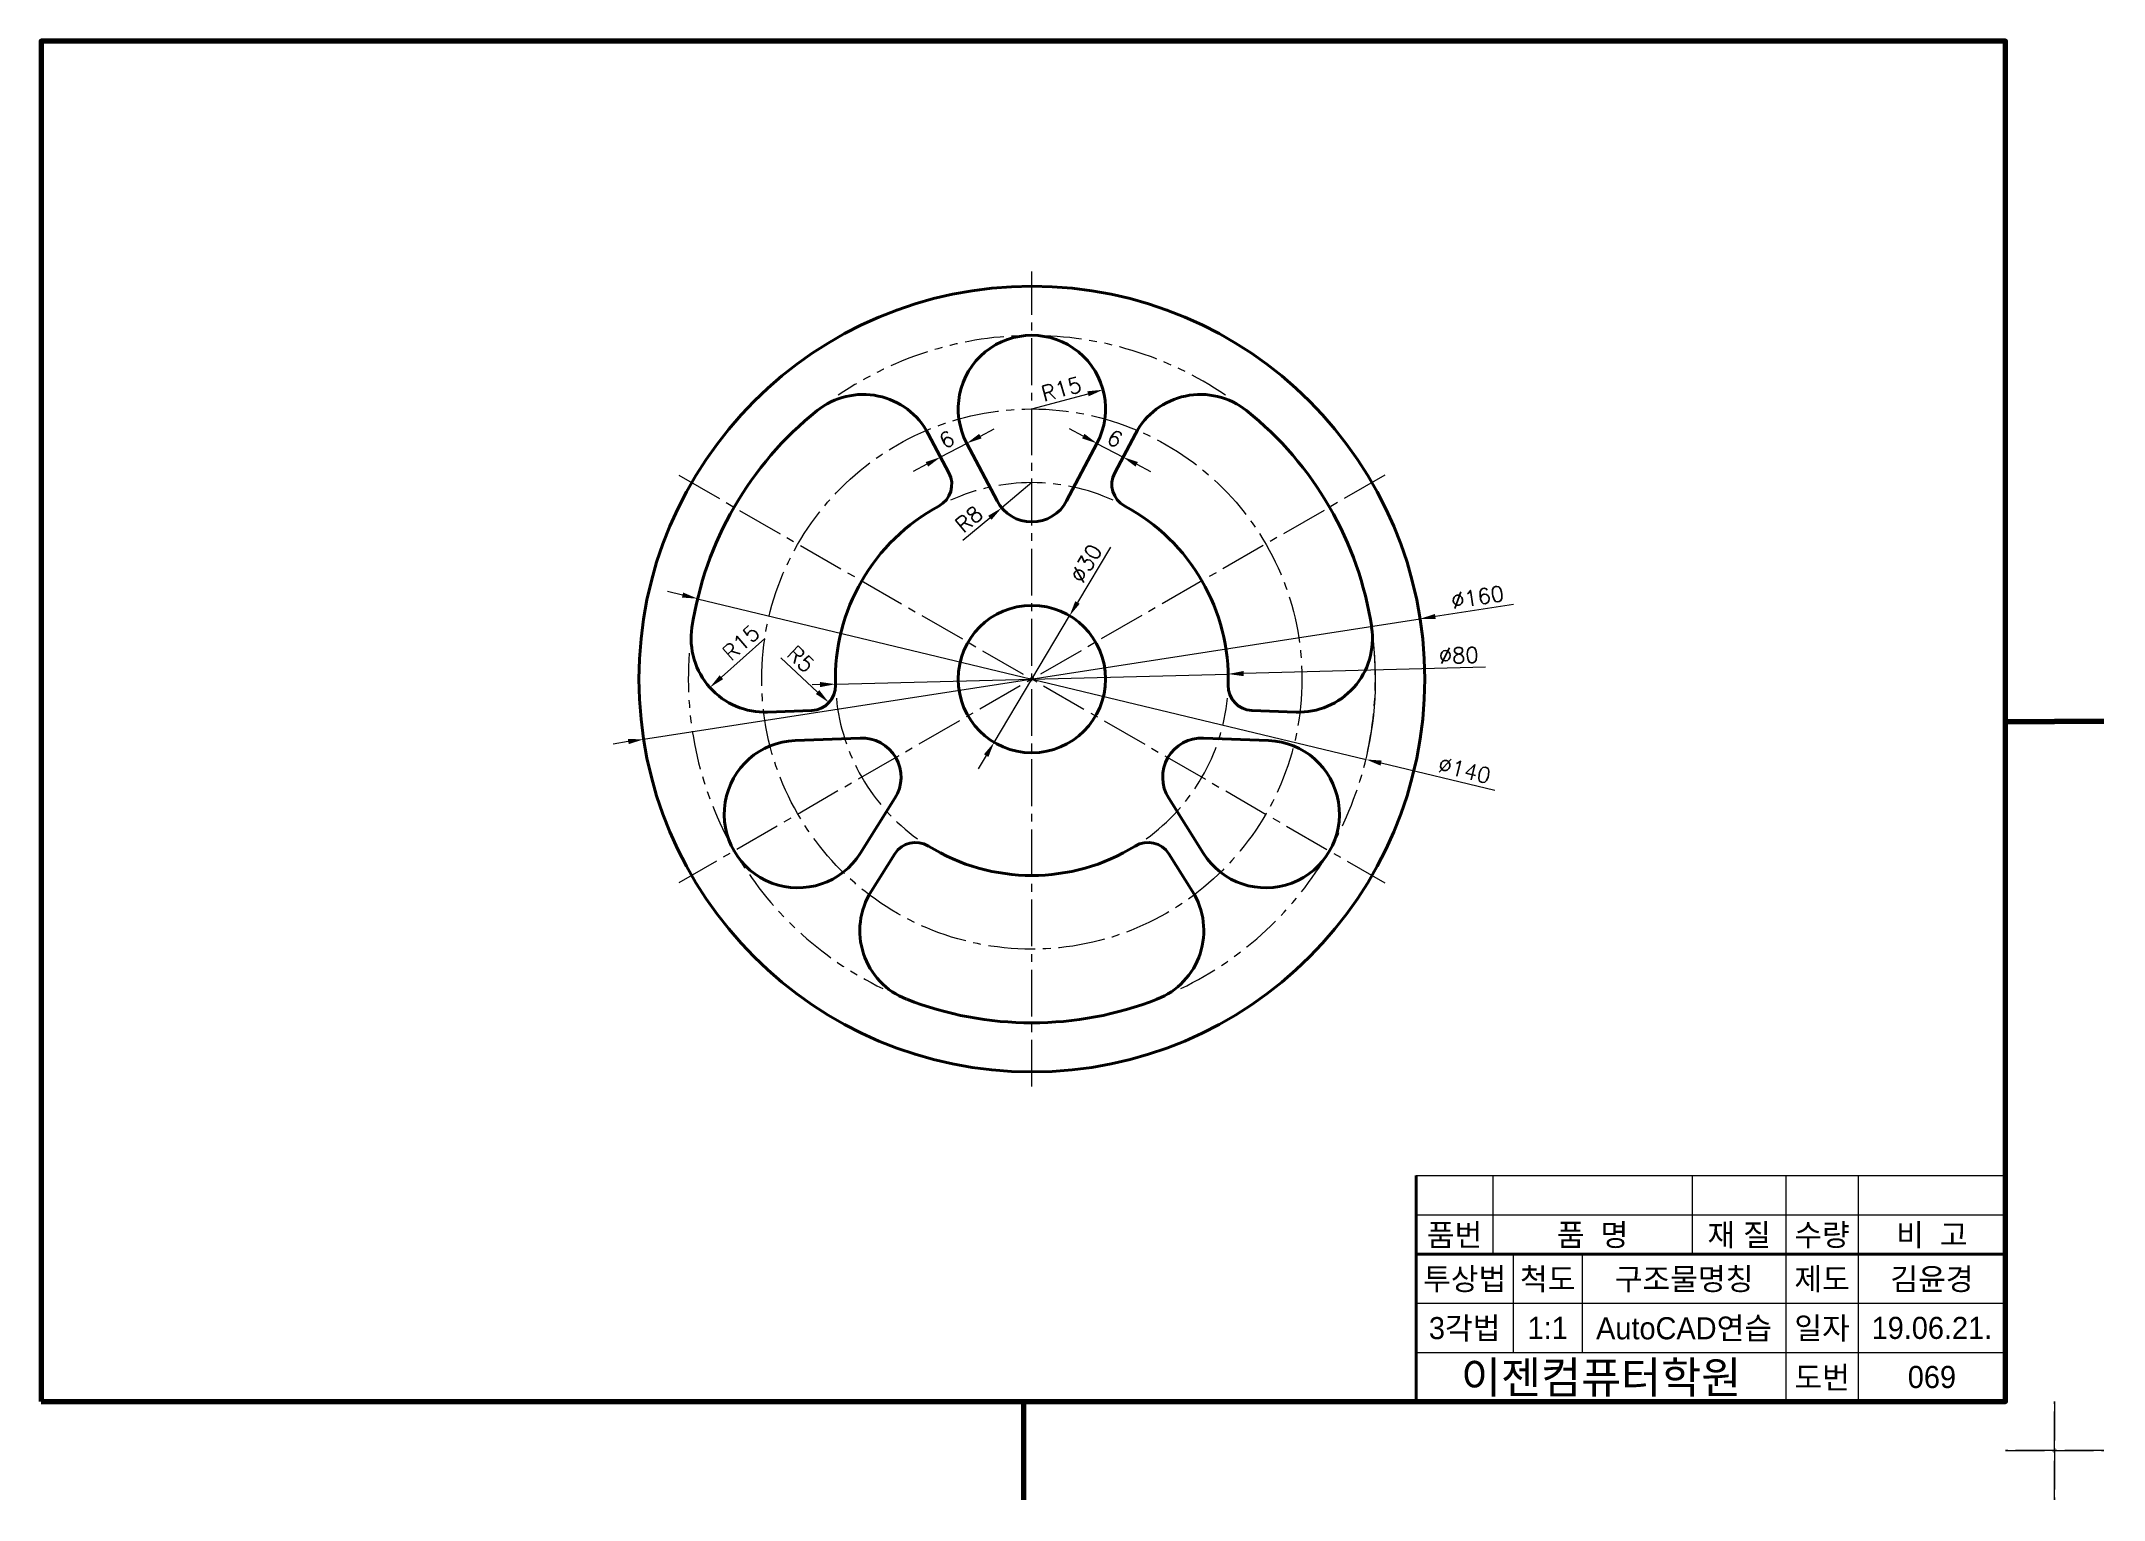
# Model space of a CAD drawing. Header units: millimetres. Extents: x 0 to 4210, y 0 to 2980.
# Drawn here: x 3370 to 3790, y 1772 to 2069 of the extents above; entities that cross this region are included whole.
import ezdxf
from ezdxf.enums import TextEntityAlignment as Align

# ---------------------------------------------------------------- set-up
doc = ezdxf.new("R2010")
doc.units = ezdxf.units.MM
doc.linetypes.add('CENTER2', pattern=[28.575, 19.05, -3.175, 3.175, -3.175])
doc.linetypes.add('PHANTOM2', pattern=[31.75, 15.875, -3.175, 3.175, -3.175, 3.175, -3.175])
for name, color, linetype, lineweight in [('가는선', 1, 'Continuous', 13), ('가상선', 1, 'PHANTOM2', 13), ('구분선', 1, 'PHANTOM2', 13), ('문자', 2, 'Continuous', 20), ('외곽선', 4, 'Continuous', 70), ('외형선', 3, 'Continuous', 40), ('중심선', 1, 'CENTER2', 13), ('치수선', 1, 'Continuous', 13)]:
    doc.layers.add(name, color=color, linetype=linetype, lineweight=lineweight)
doc.styles.get("Standard").update_dxf_attribs({"font": 'romans.shx'})
doc.styles.add('한글', font='')
doc.styles.get('한글').set_extended_font_data('Gulim')

msp = doc.modelspace()

# ---------------------------------------------------------------- texts
at = {"layer": '문자', "ltscale": 0.5}
for s, rotation, p in [('R15', 15.1244, (3574.17, 1995.57)), ('6', 27.8181, (3553.94, 1985.87)), ('6', 332.1819, (3586.71, 1987.34)), ('R8', 39.9287, (3557.81, 1968.71)), ('∅30', 59.2062, (3582.04, 1958.4)), ('∅160', 8.8154, (3657.39, 1953.42)), ('R15', 41.7674, (3510.49, 1942.61)), ('R5', 316.9697, (3521.57, 1943.93)), ('∅80', 1.482, (3654.64, 1942.27)), ('∅140', 346.4723, (3654.21, 1920.3))]:
    msp.add_text(s, height=3.15, rotation=rotation, dxfattribs=at).set_placement(p)
at = {"layer": '문자', "ltscale": 0.5, "style": '한글'}
for s, height, p in [('품번', 4.5, (3657.79, 1826)), ('품  명', 4.5, (3685.9, 1826)), ('재 질', 4.5, (3715.75, 1826)), ('수량', 4.5, (3732.64, 1826)), ('비  고', 4.5, (3755.01, 1826)), ('투상법', 4.5, (3659.86, 1817)), ('척도', 4.5, (3676.76, 1817)), ('구조물명칭', 4.5, (3704.54, 1817)), ('제도', 4.5, (3732.64, 1817)), ('김윤경', 4.5, (3755.01, 1817)), ('3각법', 4.5, (3659.86, 1807)), ('1:1', 4.5, (3676.76, 1807)), ('AutoCAD연습', 4.5, (3704.54, 1807)), ('일자', 4.5, (3732.64, 1807)), ('19.06.21.', 4.5, (3755.01, 1807)), ('이젠컴퓨터학원', 6.5, (3687.64, 1797)), ('도번', 4.5, (3732.64, 1797)), ('069', 4.5, (3755.01, 1797))]:
    msp.add_text(s, height=height, dxfattribs=at).set_placement(p, align=Align.MIDDLE)

# ---------------------------------------------------------------- linework, layer by layer
at = {"layer": '가는선', "ltscale": 0.5}
for p, q in [((3650, 1838), (3770, 1838)), ((3665.58, 1838), (3665.58, 1822)), ((3706.22, 1838), (3706.22, 1822)), ((3725.27, 1838), (3725.27, 1792)), ((3740.01, 1838), (3740.01, 1792)), ((3650, 1830), (3770, 1830)), ((3669.73, 1822), (3669.73, 1802)), ((3683.8, 1822), (3683.8, 1802)), ((3650, 1812), (3770, 1812)), ((3650, 1802), (3770, 1802))]:
    msp.add_line(p, q, dxfattribs=at)
at = {"layer": '가상선', "ltscale": 0.5}
for start, end in [(55.6932, 124.3068), (175.6932, 244.3068), (295.6932, 4.3068)]:
    msp.add_arc((3571.72, 1939.12), 69.95, start, end, dxfattribs=at)
at = {"layer": '구분선', "ltscale": 0.5}
for points in [[(3770, 1782), (3780, 1782), (3780, 1792)], [(3770, 1782), (3780, 1782), (3780, 1792)], [(3780, 1792), (3780, 1782), (3790, 1782)], [(3780, 1792), (3780, 1782), (3790, 1782)], [(3780, 1792), (3780, 1782), (3790, 1782)], [(3780, 1792), (3780, 1782), (3790, 1782)], [(3780, 1772), (3780, 1782), (3770, 1782)], [(3790, 1782), (3780, 1782), (3780, 1772)], [(3790, 1782), (3780, 1782), (3780, 1772)]]:
    msp.add_lwpolyline(points, dxfattribs=at)
at = {"layer": '외곽선', "ltscale": 0.5}
for p, q in [((3770, 1930.5), (3780, 1930.5)), ((3790, 1930.5), (3780, 1930.5)), ((3790, 1930.5), (3780, 1930.5)), ((3770, 1792), (3770, 1838)), ((3570, 1792), (3570, 1782)), ((3570, 1792), (3570, 1782)), ((3570, 1782), (3570, 1772))]:
    msp.add_line(p, q, dxfattribs=at)
msp.add_lwpolyline([(3370, 1792), (3770, 1792), (3770, 2069), (3370, 2069)], close=True, dxfattribs=at)
at = {"layer": '외형선', "ltscale": 0.5}
for p, q in [((3550.64, 1989.07), (3554.85, 1981.1)), ((3558.45, 1987.12), (3564.64, 1975.39)), ((3584.98, 1987.12), (3578.79, 1975.39)), ((3592.8, 1989.07), (3588.59, 1981.1)), ((3517.91, 1932.4), (3526.93, 1932.74)), ((3625.52, 1932.4), (3616.51, 1932.74)), ((3523.51, 1926.61), (3536.77, 1927.11)), ((3619.92, 1926.61), (3606.66, 1927.11)), ((3536.78, 1903.63), (3543.85, 1914.86)), ((3606.65, 1903.63), (3599.59, 1914.86)), ((3539, 1895.88), (3543.8, 1903.52)), ((3604.44, 1895.88), (3599.63, 1903.52)), ((3650, 1838), (3650, 1830)), ((3650, 1830), (3650, 1822)), ((3650, 1822), (3770, 1822)), ((3650, 1822), (3650, 1802)), ((3650, 1802), (3650, 1792))]:
    msp.add_line(p, q, dxfattribs=at)
for radius in [80, 15]:
    msp.add_circle((3571.72, 1939.12), radius, dxfattribs=at)
for centre, radius, start, end in [((3571.72, 1994.12), 15, 332.1819, 207.8181), ((3537.37, 1982.07), 15, 27.8181, 128.6472), ((3606.07, 1982.07), 15, 51.3528, 152.1819), ((3571.72, 1939.12), 70, 128.6472, 171.3528), ((3571.72, 1939.12), 70, 8.6472, 51.3528), ((3550.42, 1978.76), 5, 298.2426, 27.8181), ((3593.01, 1978.76), 5, 152.1819, 241.7574), ((3571.72, 1939.12), 40, 118.2426, 181.7574), ((3571.72, 1979.12), 8, 207.8181, 332.1819), ((3571.72, 1939.12), 40, 358.2426, 61.7574), ((3517.34, 1947.39), 15, 171.3528, 272.1819), ((3626.09, 1947.39), 15, 267.8181, 8.6472), ((3526.74, 1937.74), 5, 272.1819, 1.7574), ((3616.7, 1937.74), 5, 178.2426, 267.8181), ((3524.09, 1911.62), 15, 92.1819, 327.8181), ((3537.08, 1919.12), 8, 327.8181, 92.1819), ((3606.36, 1919.12), 8, 87.8181, 212.1819), ((3619.35, 1911.62), 15, 212.1819, 87.8181), ((3548.03, 1900.86), 5, 58.2426, 147.8181), ((3571.72, 1939.12), 40, 238.2426, 301.7574), ((3595.4, 1900.86), 5, 32.1819, 121.7574), ((3551.69, 1887.89), 15, 147.8181, 248.6472), ((3591.74, 1887.89), 15, 291.3528, 32.1819), ((3571.72, 1939.12), 70, 248.6472, 291.3528)]:
    msp.add_arc(centre, radius, start, end, dxfattribs=at)
at = {"layer": '중심선', "ltscale": 0.5}
for p, q in [((3571.72, 1856.12), (3571.72, 2022.12)), ((3643.6, 1980.62), (3499.84, 1897.62)), ((3499.84, 1980.62), (3643.6, 1897.62))]:
    msp.add_line(p, q, dxfattribs=at)
msp.add_circle((3571.72, 1939.12), 55, dxfattribs=at)
for start, end in [(65.5792, 114.4208), (185.5792, 234.4208), (305.5792, 354.4208)]:
    msp.add_arc((3571.72, 1939.12), 40, start, end, dxfattribs=at)
at = {"layer": '치수선', "ltscale": 0.5}
for p, q in [((3571.72, 1994.12), (3583.16, 1997.21)), ((3558.45, 1987.12), (3553.14, 1984.32)), ((3561.24, 1988.59), (3564.02, 1990.06)), ((3582.2, 1988.59), (3579.41, 1990.06)), ((3584.98, 1987.12), (3590.29, 1984.32)), ((3550.36, 1982.85), (3547.57, 1981.38)), ((3593.08, 1982.85), (3595.86, 1981.38)), ((3571.72, 1979.12), (3565.58, 1973.98)), ((3557.7, 1967.39), (3563.17, 1971.96)), ((3587.72, 1965.96), (3581.01, 1954.71)), ((3500.6, 1956.23), (3497.53, 1956.97)), ((3503.66, 1955.49), (3639.78, 1922.75)), ((3669.79, 1954.33), (3653.89, 1951.86)), ((3492.66, 1926.86), (3650.77, 1951.38)), ((3564.04, 1926.23), (3579.4, 1952)), ((3517.34, 1947.39), (3508.5, 1939.5)), ((3520.6, 1943.47), (3528.09, 1936.48)), ((3664.07, 1941.51), (3614.85, 1940.24)), ((3528.58, 1938), (3527.01, 1937.96)), ((3531.73, 1938.08), (3611.7, 1940.15)), ((3489.55, 1926.38), (3486.44, 1925.89)), ((3562.43, 1923.53), (3560.81, 1920.82)), ((3666.03, 1916.43), (3642.84, 1922.01))]:
    msp.add_line(p, q, dxfattribs=at)
msp.add_arc((3571.72, 1939.12), 70, 345.6538, 7.8286, dxfattribs=at)
for points in [[(3583.02, 1997.72), (3583.29, 1996.7), (3586.2, 1998.03)], [(3560.99, 1989.05), (3561.48, 1988.13), (3558.45, 1987.12)], [(3582.44, 1989.05), (3581.95, 1988.13), (3584.98, 1987.12)], [(3550.11, 1983.31), (3550.6, 1982.39), (3553.14, 1984.32)], [(3593.32, 1983.31), (3592.83, 1982.39), (3590.29, 1984.32)], [(3562.83, 1972.37), (3563.5, 1971.56), (3565.58, 1973.98)], [(3500.72, 1956.74), (3500.47, 1955.72), (3503.66, 1955.49)], [(3580.56, 1954.98), (3581.46, 1954.44), (3579.4, 1952)], [(3653.8, 1952.38), (3653.97, 1951.34), (3650.77, 1951.38)], [(3614.84, 1940.76), (3614.87, 1939.71), (3611.7, 1940.15)], [(3508.15, 1939.89), (3508.85, 1939.1), (3506.15, 1937.4)], [(3528.45, 1936.86), (3527.73, 1936.09), (3530.39, 1934.33)], [(3528.57, 1938.53), (3528.6, 1937.48), (3531.73, 1938.08)], [(3489.47, 1926.9), (3489.63, 1925.86), (3492.66, 1926.86)], [(3561.97, 1923.8), (3562.88, 1923.26), (3564.04, 1926.23)], [(3642.96, 1922.52), (3642.72, 1921.5), (3639.78, 1922.75)]]:
    msp.add_solid(points, dxfattribs=at)

msp.set_redraw_order([(e.dxf.handle, doc.entitydb.next_handle()) for e in msp.query("TEXT MTEXT ATTDEF DIMENSION ARC_DIMENSION")])  # texts and dimensions are drawn at this point

doc.saveas('drawing.dxf')
